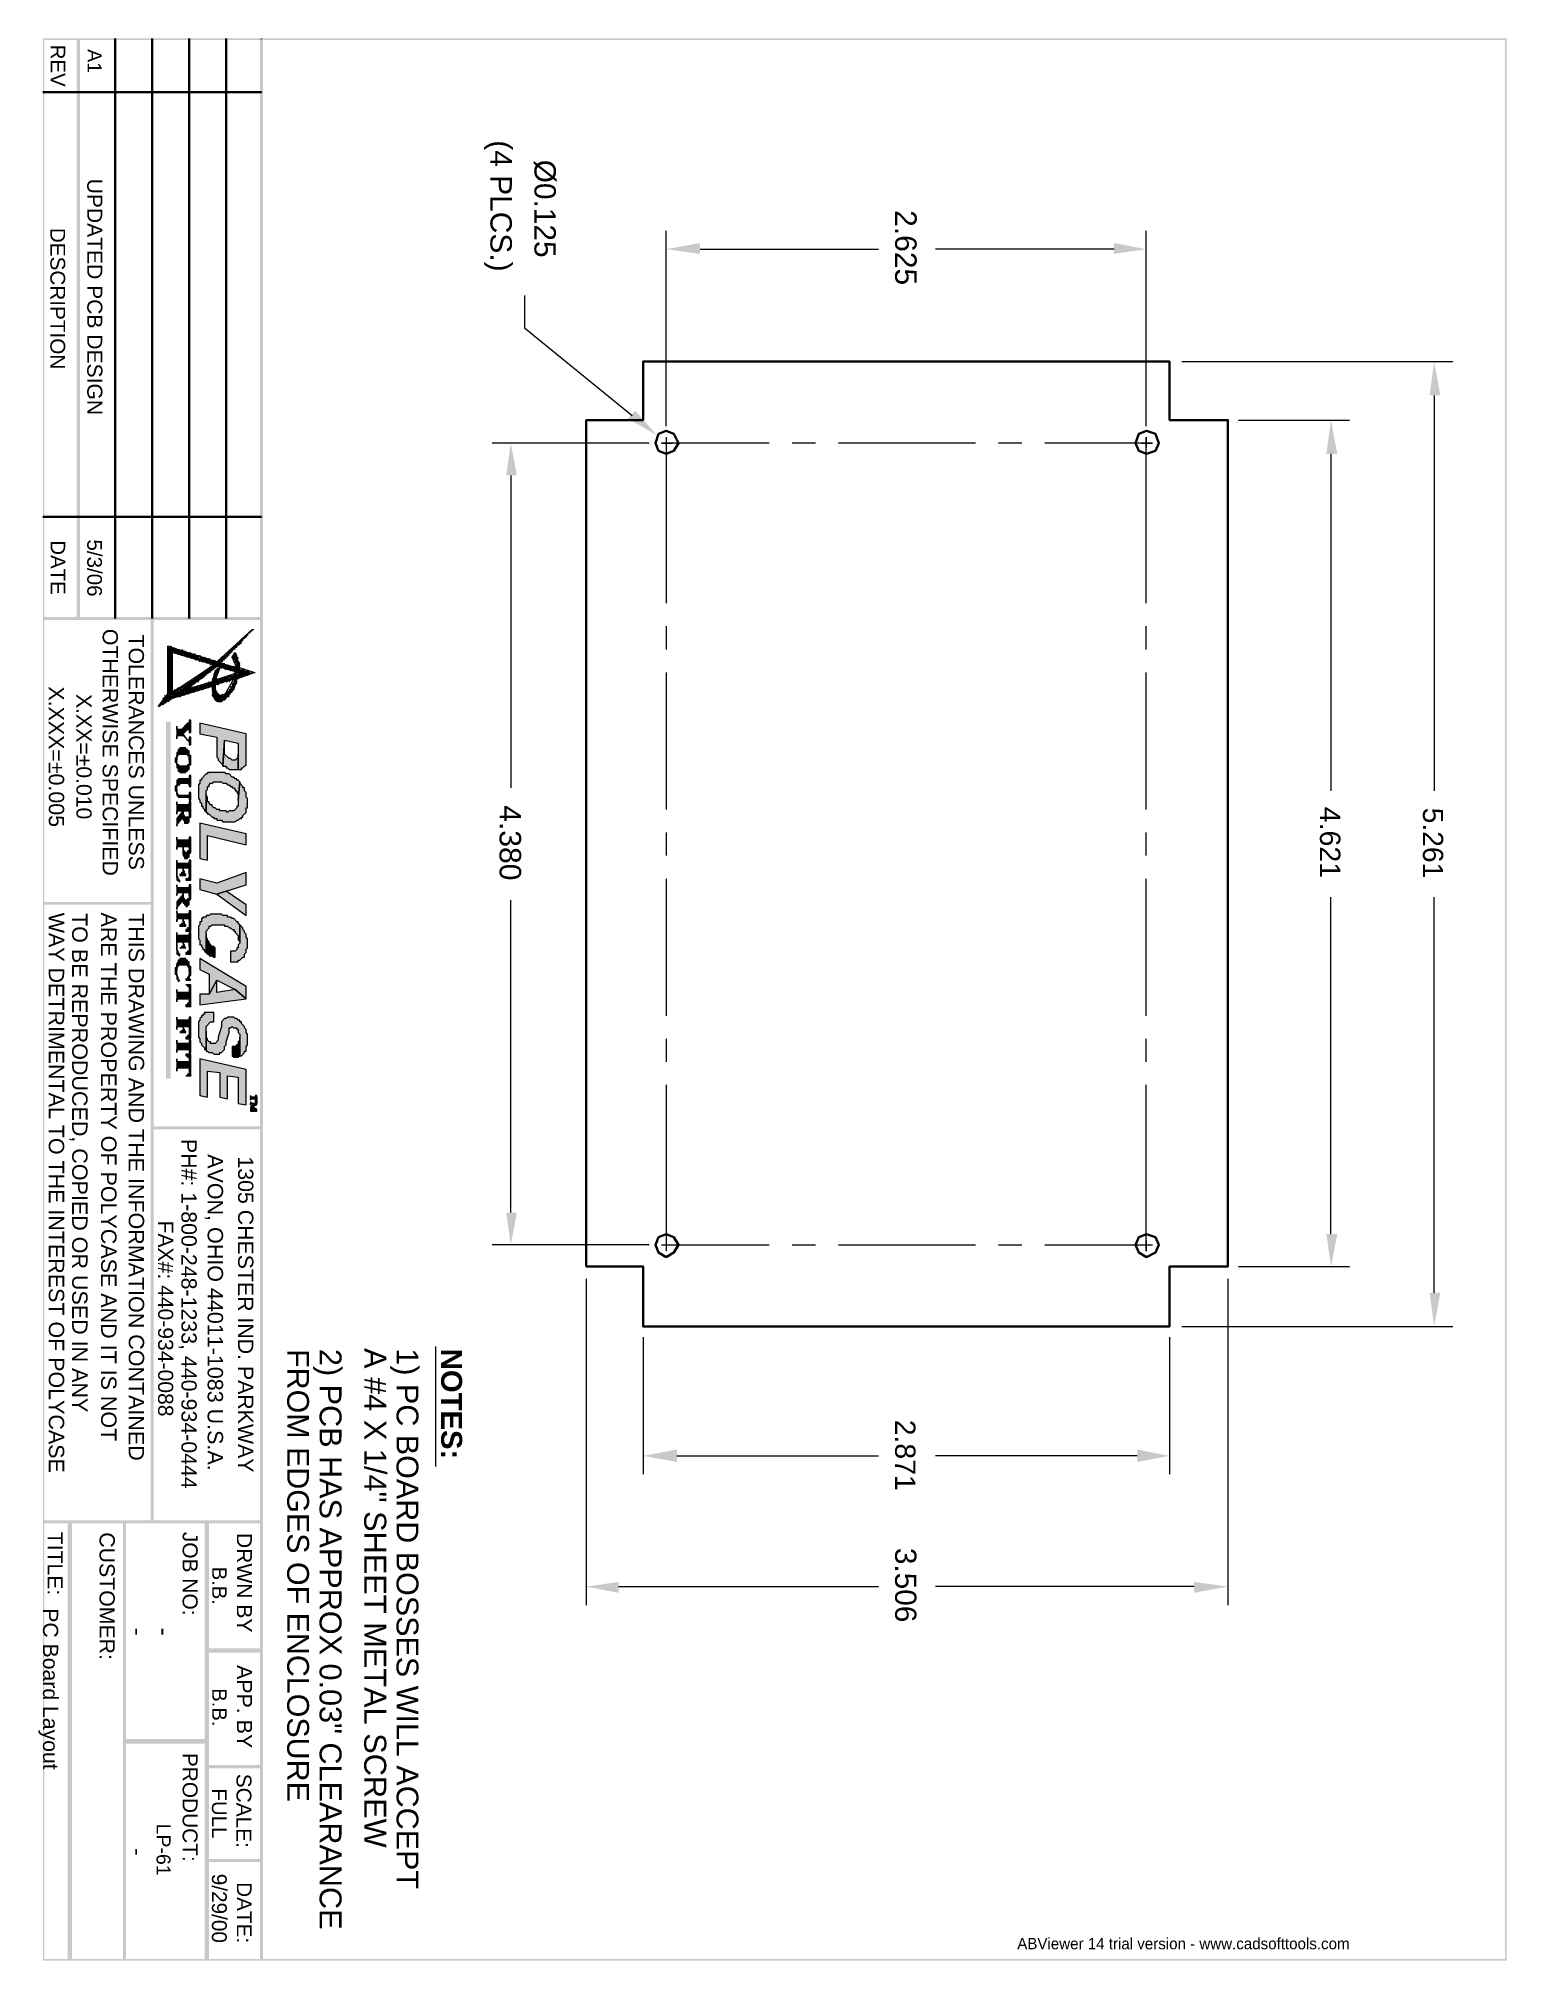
# Model space of a CAD drawing. Header units: millimetres. Extents: x 6 to 208, y 8 to 273.
import ezdxf

# ---------------------------------------------------------------- set-up
doc = ezdxf.new("R2010")
doc.units = ezdxf.units.MM
doc.header["$MEASUREMENT"] = 0
doc.layers.get('0').update_dxf_attribs({"linetype": 'CONTINUOUS'})
doc.styles.add('Arial$001', font='arial.ttf', dxfattribs={"height": 2.52})
doc.styles.add('Arial$101', font='arialbd.ttf', dxfattribs={"height": 3.6})

msp = doc.modelspace()

# ---------------------------------------------------------------- texts
at = {"color": 7}
for s, height, style, p in [('REV', 2.012, 'Arial$001', (7.93, 271.67)), ('A1', 1.932, 'Arial$001', (13.01, 271.06)), ('(4 PLCS.)', 2.948, 'Arial$001', (68.46, 258.51)), ('Ø0.125', 2.939, 'Arial$001', (74.52, 255.83)), ('UPDATED PCB DESIGN', 2.076, 'Arial$001', (12.97, 253.23)), ('DESCRIPTION', 2.0409, 'Arial$001', (7.89, 246.46)), ('2.625', 2.957, 'Arial$001', (124.16, 248.9)), ('DATE', 2.011, 'Arial$001', (7.93, 203.44)), ('5/3/06', 2.024, 'Arial$001', (12.97, 203.56)), ('OTHERWISE SPECIFIED', 2.0963, 'Arial$001', (15.09, 191.25)), ('TOLERANCES UNLESS', 2.0974, 'Arial$001', (18.68, 190.47)), ('X.XXX=±0.005', 2.1066, 'Arial$001', (7.68, 183.33)), ('X.XX=±0.010', 2.0882, 'Arial$001', (11.48, 182.28)), ('4.380', 2.962, 'Arial$001', (69.72, 166.97)), ('4.621', 2.814, 'Arial$001', (182.63, 166.77)), ('5.261', 2.779, 'Arial$001', (196.81, 166.63)), ('WAY DETRIMENTAL TO THE INTEREST OF POLYCASE', 2.1137, 'Arial$001', (7.68, 152.17)), ('TO BE REPRODUCED, COPIED OR USED IN ANY', 2.1186, 'Arial$001', (10.89, 152.13)), ('ARE THE PROPERTY OF POLYCASE AND IT IS NOT', 2.1169, 'Arial$001', (14.88, 152.2)), ('THIS DRAWING AND THE INFORMATION CONTAINED', 2.1169, 'Arial$001', (18.68, 152.13)), ('PH#: 1-800-248-1233, 440-934-0444', 2.1022, 'Arial$001', (25.93, 121.03)), ('AVON, OHIO 44011-1083 U.S.A.', 2.1181, 'Arial$001', (29.54, 118.93)), ('1305 CHESTER IND. PARKWAY', 2.0991, 'Arial$001', (33.73, 118.62)), ('FAX#: 440-934-0088', 2.0808, 'Arial$001', (22.72, 109.8)), ('FROM EDGES OF ENCLOSURE', 2.9967, 'Arial$001', (40.49, 92.1)), ('2) PCB HAS APPROX 0.03" CLEARANCE', 3.0158, 'Arial$001', (44.95, 92.12)), ('A #4 X 1/4" SHEET METAL SCREW', 3.0308, 'Arial$001', (51.09, 92.25)), ('1) PC BOARD BOSSES WILL ACCEPT', 3.0059, 'Arial$001', (55.54, 92.2)), ('NOTES:', 2.881, 'Arial$101', (61.68, 92.14)), ('2.871', 2.796, 'Arial$001', (124.16, 82.37)), ('TITLE:', 2.087, 'Arial$001', (7.5, 66.96)), ('CUSTOMER:', 2.097, 'Arial$001', (14.66, 66.88)), ('JOB NO:', 2.063, 'Arial$001', (26.1, 66.94)), ('DRWN BY', 2.078, 'Arial$001', (33.56, 66.79)), ('3.506', 2.931, 'Arial$001', (124.16, 64.73)), ('B.B.', 1.993, 'Arial$001', (30.17, 62.14)), ('PC Board Layout', 2.0885, 'Arial$001', (6.88, 56.42)), ('APP. BY', 2.107, 'Arial$001', (33.56, 48.6)), ('B.B.', 1.993, 'Arial$001', (30.17, 45.41)), ('PRODUCT:', 2.054, 'Arial$001', (26.1, 36.51)), ('SCALE:', 2.051, 'Arial$001', (33.51, 33.63)), ('FULL', 2.019, 'Arial$001', (30.13, 31.62)), ('LP-61', 1.921, 'Arial$001', (22.51, 26.77)), ('9/29/00', 2.043, 'Arial$001', (30.13, 19.87)), ('DATE:', 2.04, 'Arial$001', (33.56, 18.71))]:
    msp.add_text(s, height=height, rotation=270, dxfattribs=dict(at, style=style)).set_placement(p)

# ---------------------------------------------------------------- blocks, each defined once
blk = doc.blocks.new('ABViewer')
at = {"color": 1, "insert": (0, 0), "char_height": 0.05, "attachment_point": 1}
blk.add_mtext('ABViewer 14 trial version - www.cadsofttools.com', dxfattribs=at)

# ---------------------------------------------------------------- hatches: boundary and pattern name
for points in [[(6.87, 272.53), (7.08, 272.32), (208.31, 272.53)], [(6.87, 7.92), (7.08, 8.14), (6.87, 272.53)], [(7.08, 8.14), (6.87, 272.53), (7.08, 272.32)], [(6.87, 272.32), (36.74, 272.32), (6.87, 272.53)], [(36.74, 272.32), (6.87, 272.53), (36.94, 272.53)], [(7.08, 272.32), (208.31, 272.53), (208.1, 272.32)], [(11.95, 272.53), (11.52, 272.53), (11.95, 192.67)], [(11.52, 272.53), (11.95, 192.67), (11.52, 192.67)], [(37.15, 192.67), (36.74, 272.32), (37.15, 272.53)], [(36.74, 272.32), (37.15, 272.53), (36.94, 272.53)], [(36.74, 192.67), (37.15, 192.67), (36.74, 272.32)], [(208.31, 272.53), (208.1, 272.32), (208.31, 7.92)], [(208.1, 272.32), (208.31, 7.92), (208.1, 8.14)], [(97.31, 244.36), (97.31, 242.87), (92.66, 243.52)], [(154.3, 244.36), (154.3, 242.87), (158.73, 243.52)], [(199.2, 223.39), (197.72, 223.39), (198.35, 228.04)], [(88.42, 221.27), (87.36, 220.21), (91.38, 217.88)], [(185.01, 215.33), (183.52, 215.33), (184.15, 220)], [(72.1, 212.37), (70.63, 212.37), (71.26, 216.82)], [(36.94, 192.45), (36.94, 192.87), (6.87, 192.45)], [(36.94, 192.87), (6.87, 192.45), (6.87, 192.87)], [(22.11, 192.67), (21.7, 192.67), (22.11, 68.3)], [(21.7, 192.67), (22.11, 68.3), (21.7, 68.3)], [(36.74, 7.92), (37.15, 7.92), (36.74, 192.67)], [(37.15, 7.92), (36.74, 192.67), (37.15, 192.67)], [(24.44, 178.47), (23.81, 178.47), (24.44, 129.31)], [(23.81, 178.47), (24.44, 129.31), (23.81, 129.31)], [(27.21, 176.98), (27.21, 178.68), (26.99, 178.68), (26.99, 178.25), (26.78, 178.25), (25.93, 177.41), (25.29, 177.41), (25.29, 177.84), (25.29, 176.13), (25.29, 176.56), (26.15, 176.56), (26.15, 176.78), (26.78, 177.41), (26.99, 177.41), (26.99, 176.98)], [(34.82, 173.39), (34.82, 176.78), (28.46, 178.25), (28.46, 176.78), (30.8, 176.35), (30.8, 173.6), (31.01, 173.39), (31.01, 173.17), (31.64, 172.54), (31.64, 172.33), (31.86, 175.92), (33.76, 175.51), (33.76, 171.9), (34.19, 171.9), (34.19, 172.11), (34.4, 172.11), (34.62, 172.33), (34.82, 172.54), (34.82, 173.17)], [(26.99, 173.8), (26.99, 174.45), (26.78, 174.45), (26.78, 174.66), (26.56, 174.66), (26.56, 174.86), (25.93, 174.86), (25.72, 174.86), (25.72, 174.66), (25.5, 174.66), (25.5, 174.23), (25.29, 174.23), (25.29, 173.17), (25.29, 173.6), (25.5, 173.8), (25.5, 174.02), (26.78, 174.02), (26.78, 173.8), (26.99, 173.8), (26.99, 173.17)], [(27.21, 175.29), (27.21, 176.35), (26.99, 176.35), (26.99, 175.92), (26.78, 175.92), (26.15, 176.78), (26.15, 176.56), (26.99, 175.72), (26.99, 175.29)], [(33.76, 171.9), (33.76, 174.02), (33.76, 173.6), (33.35, 173.17), (32.92, 173.17), (32.7, 173.39), (32.5, 173.39), (31.86, 174.02), (31.86, 175.92), (31.64, 172.33), (32.07, 172.33), (32.07, 172.11), (32.29, 172.11), (32.5, 171.9), (32.7, 171.9)], [(27.21, 173.17), (27.21, 173.8), (26.99, 173.8), (26.99, 172.54), (26.78, 172.54), (26.78, 172.33), (26.35, 172.33), (25.72, 172.33), (25.5, 172.54), (25.29, 172.54), (25.29, 173.8), (25.29, 173.6), (25.09, 173.39), (25.09, 172.96), (25.29, 172.74), (25.29, 172.11), (25.5, 172.11), (25.5, 171.68), (25.72, 171.68), (25.72, 171.48), (26.56, 171.48), (26.56, 171.68), (26.78, 171.68), (26.78, 171.9), (26.99, 171.9), (26.99, 172.54), (27.21, 172.54)], [(27.21, 169.56), (27.21, 171.05), (26.99, 171.05), (26.99, 170.62), (25.5, 170.62), (25.5, 170.42), (25.29, 170.42), (25.29, 169.78), (25.09, 169.56), (25.09, 168.93), (25.29, 168.93), (25.29, 168.5), (25.29, 169.56), (25.5, 169.78), (25.72, 169.78), (25.72, 169.99), (26.78, 169.99), (26.99, 169.78), (26.99, 169.56)], [(33.97, 170.21), (33.76, 170.42), (33.56, 170.42), (33.56, 170.62), (33.35, 170.62), (33.13, 170.84), (32.92, 170.84), (32.5, 171.27), (32.07, 171.27), (31.86, 171.48), (29.74, 171.48), (29.52, 171.48), (29.52, 171.27), (29.32, 171.27), (28.68, 170.62), (28.68, 170.42), (28.46, 170.42), (28.46, 169.99), (28.26, 169.78), (28.26, 167.88), (28.46, 167.66), (28.46, 167.45), (28.68, 167.25), (28.68, 166.82), (28.89, 166.82), (28.89, 166.6), (29.11, 166.39), (29.11, 166.19), (29.32, 166.19), (29.32, 165.97), (29.32, 168.93), (29.52, 169.15), (29.52, 169.56), (29.74, 169.56), (29.74, 169.78), (29.95, 169.99), (30.17, 169.99), (30.38, 170.21), (31.44, 170.21), (31.64, 169.99), (32.07, 169.99), (32.29, 169.78), (32.5, 169.78), (32.7, 169.56), (32.92, 169.56), (32.92, 169.37), (33.13, 169.37), (33.35, 169.15), (33.35, 168.93), (33.56, 168.93), (33.56, 168.72), (33.76, 168.5), (33.76, 167.66)], [(35.03, 167.25), (35.03, 167.88), (34.82, 168.09), (34.82, 168.72), (34.62, 168.93), (34.62, 169.37), (34.4, 169.37), (34.4, 169.56), (33.97, 169.99), (33.97, 170.21), (33.76, 167.66), (33.76, 166.82), (33.56, 166.82), (33.56, 166.6), (33.35, 166.39), (33.13, 166.19), (32.5, 166.19), (32.29, 165.97), (32.07, 166.19), (31.23, 166.19), (31.23, 166.39), (30.8, 166.39), (30.58, 166.6), (30.38, 166.6), (30.17, 166.82), (30.17, 167.03), (29.95, 167.03), (29.74, 167.25), (29.74, 167.45), (29.52, 167.45), (29.52, 168.09), (29.32, 168.31), (29.32, 168.5), (29.32, 165.97), (29.52, 165.97), (29.52, 165.76), (29.74, 165.76), (30.17, 165.33), (30.38, 165.33), (30.38, 165.13), (30.8, 165.13), (30.8, 164.91), (31.44, 164.91), (31.64, 164.7), (33.35, 164.7), (33.56, 164.91), (33.76, 164.91), (33.97, 165.13), (34.19, 165.13), (34.19, 165.33), (34.4, 165.33), (34.4, 165.54), (34.82, 165.97), (34.82, 166.6), (35.03, 166.6), (35.03, 167.03)], [(27.21, 167.66), (27.21, 168.72), (26.99, 168.72), (26.99, 168.31), (25.5, 168.31), (25.5, 168.5), (25.29, 168.5), (25.29, 169.15), (25.29, 168.5), (25.29, 168.31), (25.5, 168.31), (25.5, 168.09), (26.99, 168.09), (26.99, 167.66)], [(26.99, 167.25), (26.99, 167.03), (25.29, 167.03), (25.29, 167.45), (25.29, 165.76), (25.29, 166.19), (26.15, 166.19), (26.15, 165.13), (26.15, 166.19), (26.99, 166.19), (26.99, 165.97)], [(27.21, 165.76), (27.21, 167.45), (26.99, 167.45), (26.99, 165.33), (26.35, 165.33), (26.35, 165.54), (26.15, 165.54), (26.15, 166.19), (26.15, 164.91), (26.35, 164.91), (26.35, 164.48), (26.78, 164.48), (26.99, 164.7), (26.99, 165.33), (27.21, 165.33)], [(26.15, 165.33), (26.15, 166.19), (25.29, 165.13), (25.29, 164.07), (25.29, 164.27)], [(34.82, 161.52), (34.82, 163.01), (28.46, 164.48), (28.46, 159.62), (29.52, 159.4), (29.52, 162.79)], [(26.99, 162.36), (26.99, 162.15), (25.29, 162.15), (25.29, 162.58), (25.29, 160.89), (25.29, 161.3), (26.15, 161.3), (26.15, 160.68), (26.15, 160.25), (26.15, 161.3), (26.99, 161.3), (26.99, 161.09)], [(27.21, 160.89), (27.21, 162.58), (26.99, 162.58), (26.99, 160.68), (26.78, 160.68), (26.78, 160.46), (26.35, 160.46), (26.35, 160.68), (26.15, 160.68), (26.15, 160.89), (26.15, 161.3), (26.15, 160.03), (26.35, 159.83), (26.35, 159.62), (26.78, 159.62), (26.78, 159.83), (26.99, 159.83), (26.99, 160.25), (27.21, 160.46), (27.21, 160.68)], [(25.72, 156.44), (25.72, 156.65), (25.5, 156.65), (25.5, 157.07), (25.29, 157.07), (25.29, 159.4), (25.29, 156.65)], [(26.99, 159.19), (26.99, 158.97), (25.5, 158.97), (25.29, 159.19), (25.29, 159.4), (25.29, 157.71), (25.29, 158.13), (25.5, 158.34), (26.15, 158.34), (26.15, 158.13), (26.15, 158.34), (26.99, 158.34), (26.99, 158.13), (26.99, 157.5)], [(27.21, 156.65), (27.21, 159.4), (26.99, 159.4), (26.99, 157.07), (26.78, 156.85), (26.56, 156.85), (26.56, 156.65)], [(26.56, 157.28), (26.56, 157.5), (26.35, 157.5), (26.35, 157.91), (26.15, 157.91), (26.15, 158.34), (26.15, 157.71), (25.93, 157.71), (25.93, 157.5), (25.72, 157.5), (25.72, 157.28)], [(34.82, 156.01), (34.82, 157.71), (30.8, 156.22), (28.46, 156.85), (28.46, 155.38), (30.8, 154.73), (32.07, 155.16)], [(21.91, 153.26), (21.91, 153.67), (6.87, 153.26)], [(21.91, 153.67), (6.87, 153.26), (6.87, 153.67)], [(26.99, 155.79), (26.99, 155.59), (25.5, 155.59), (25.29, 155.79), (25.29, 156.01), (25.29, 154.53), (25.29, 154.73), (25.5, 154.95), (26.15, 154.95), (26.15, 153.89), (26.15, 153.67), (26.15, 154.95), (26.99, 154.95), (26.99, 154.53)], [(26.15, 153.89), (26.15, 154.73), (25.29, 153.67), (25.29, 152.61), (25.29, 152.83)], [(27.21, 154.53), (27.21, 156.01), (26.99, 156.01), (26.99, 154.1), (26.78, 154.1), (26.78, 153.89), (26.35, 153.89), (26.35, 154.1), (26.15, 154.32), (26.15, 154.95), (26.15, 153.48), (26.35, 153.48), (26.35, 153.26), (26.56, 153.26), (26.56, 153.05), (26.78, 153.05), (26.78, 153.26), (26.99, 153.26), (26.99, 153.89), (27.21, 154.1), (27.21, 154.32)], [(34.82, 151.77), (34.82, 153.26), (32.07, 155.16), (30.8, 154.73)], [(26.99, 152.2), (26.99, 151.99), (25.5, 151.99), (25.29, 152.2), (25.29, 152.42), (25.29, 150.93), (25.29, 151.14), (25.5, 151.36), (26.15, 151.36), (26.15, 151.14), (26.15, 151.36), (26.78, 151.36), (26.99, 151.36), (26.99, 151.14)], [(26.56, 150.3), (26.56, 150.5), (26.35, 150.5), (26.35, 150.93), (26.15, 150.93), (26.15, 151.36), (26.15, 150.71), (25.93, 150.71), (25.93, 150.5), (25.72, 150.5), (25.72, 150.3)], [(27.21, 149.65), (27.21, 152.42), (26.99, 152.42), (26.99, 150.08), (26.78, 150.08), (26.78, 149.87), (26.56, 149.87), (26.56, 149.65)], [(33.97, 150.5), (33.76, 150.71), (33.76, 150.93), (33.56, 150.93), (33.13, 151.36), (32.92, 151.36), (32.7, 151.56), (32.29, 151.56), (32.29, 151.77), (31.64, 151.77), (31.44, 151.99), (29.95, 151.99), (29.74, 151.77), (29.52, 151.77), (29.32, 151.77), (29.32, 151.56), (28.89, 151.56), (28.89, 151.36), (28.68, 151.36), (28.68, 150.93), (28.46, 150.93), (28.46, 150.5), (28.26, 150.3), (28.26, 148.59), (28.46, 148.38), (28.46, 147.75), (28.68, 147.75), (28.68, 147.53), (28.89, 147.32), (28.89, 147.12), (29.11, 147.12), (29.11, 146.9), (29.32, 146.69), (29.32, 149.65), (29.74, 150.08), (29.74, 150.3), (29.95, 150.3), (30.17, 150.5), (31.86, 150.5), (31.86, 150.3), (32.29, 150.3), (32.5, 150.08), (32.7, 150.08), (32.92, 149.87), (33.13, 149.87), (33.13, 149.65), (33.35, 149.65), (33.35, 149.44), (33.76, 149.02), (33.76, 148.38), (33.97, 148.38), (33.97, 148.18)], [(25.72, 146.26), (25.72, 146.47), (25.5, 146.69), (25.5, 146.9), (25.29, 147.12), (25.29, 149.44), (25.29, 146.47)], [(26.99, 149.24), (26.99, 149.02), (25.29, 149.02), (25.29, 149.24), (25.29, 147.75), (25.29, 148.18), (26.99, 148.18), (26.99, 147.96), (26.99, 147.53)], [(27.21, 146.47), (27.21, 149.44), (26.99, 149.44), (26.99, 146.9), (26.78, 146.9), (26.78, 146.69), (26.56, 146.69), (26.56, 146.47)], [(30.58, 146.06), (30.58, 147.32), (30.38, 147.53), (30.17, 147.53), (29.74, 147.96), (29.74, 148.18), (29.52, 148.38), (29.52, 148.59), (29.32, 148.81), (29.32, 149.24), (29.32, 146.69), (29.52, 146.47), (29.74, 146.47), (29.74, 146.26), (30.17, 146.26), (30.38, 146.06)], [(35.03, 147.96), (35.03, 148.59), (34.82, 148.81), (34.82, 149.24), (34.62, 149.44), (34.62, 149.65), (34.4, 149.87), (34.4, 150.08), (33.97, 150.5), (33.97, 147.96), (33.76, 147.75), (33.76, 147.32), (33.56, 147.32), (33.56, 147.12), (33.35, 146.9), (33.13, 146.9), (32.7, 146.9), (32.7, 145.41), (33.76, 145.41), (33.76, 145.63), (33.97, 145.63), (34.4, 146.06), (34.62, 146.06), (34.62, 146.47), (34.82, 146.69), (34.82, 147.12), (35.03, 147.32), (35.03, 147.75)], [(26.99, 144.79), (26.99, 145.41), (26.78, 145.41), (26.78, 145.63), (26.56, 145.63), (26.56, 145.85), (25.93, 145.85), (25.72, 145.85), (25.72, 145.63), (25.5, 145.63), (25.5, 145.41), (25.29, 145.2), (25.29, 144.14), (25.29, 144.57), (25.5, 144.79), (25.5, 145), (26.78, 145), (26.78, 144.79), (26.99, 144.79), (26.99, 144.14)], [(26.56, 147.32), (26.35, 147.53), (26.35, 147.75), (26.15, 147.96), (26.15, 148.18), (26.15, 147.53), (25.93, 147.53), (25.93, 147.32), (25.72, 147.32)], [(34.82, 140.33), (34.82, 142.02), (28.46, 145.85), (28.46, 144.36), (29.74, 143.73), (29.74, 140.96), (30.8, 142.88), (33.35, 141.61)], [(25.72, 142.88), (25.5, 142.88), (25.5, 143.3), (25.29, 143.51), (25.29, 145), (25.29, 144.57), (25.09, 144.57), (25.09, 143.94), (25.09, 143.73), (25.29, 143.73), (25.29, 143.08), (25.5, 142.88), (25.5, 142.67)], [(27.21, 142.88), (26.99, 143.08), (26.99, 143.73), (26.99, 143.3), (26.78, 143.3), (26.78, 143.08), (26.56, 143.08), (26.56, 142.88)], [(27.21, 144.14), (27.21, 144.79), (26.99, 144.79), (26.99, 143.08), (26.99, 143.51), (27.21, 143.51)], [(26.99, 140.33), (26.99, 141.18), (25.29, 141.18), (25.29, 141.61), (25.29, 139.9), (25.29, 140.33), (25.5, 140.33)], [(27.21, 139.27), (27.21, 142.24), (26.56, 142.24), (26.78, 142.24), (26.78, 142.02), (26.99, 142.02), (26.99, 140.12)], [(34.82, 140.33), (33.35, 141.61), (30.8, 141.18), (30.8, 142.88), (29.74, 140.96), (28.46, 140.96), (28.46, 139.49)], [(26.99, 137.59), (26.99, 137.37), (25.29, 137.37), (25.29, 137.78), (25.29, 136.1), (25.29, 136.53), (26.15, 136.53), (26.78, 136.53), (26.99, 136.53), (26.99, 136.31)], [(27.21, 139.27), (26.99, 140.12), (26.99, 139.7), (26.78, 139.7), (26.78, 139.49), (26.56, 139.49), (26.56, 139.27)], [(27.21, 134.82), (27.21, 137.78), (26.99, 137.78), (26.99, 135.25), (26.78, 135.25), (26.78, 135.04), (26.56, 135.04), (26.56, 134.82)], [(30.38, 137.16), (30.38, 138.43), (29.11, 138.43), (29.11, 138.21), (28.89, 138.21), (28.89, 138), (28.68, 138), (28.68, 137.78), (28.46, 137.59), (28.46, 137.37), (28.26, 137.16), (28.26, 135.47), (28.26, 135.25), (28.26, 135.04), (28.46, 134.82), (28.46, 134.41), (28.68, 134.19), (28.68, 133.98), (29.11, 133.55), (29.11, 133.35), (29.32, 133.35), (29.32, 136.53), (29.95, 137.16), (30.17, 137.16)], [(35.03, 134.61), (35.03, 135.47), (34.82, 135.67), (34.82, 136.1), (34.62, 136.31), (34.62, 136.53), (34.19, 136.94), (34.19, 137.16), (33.97, 137.16), (33.97, 137.37), (33.76, 137.37), (33.56, 137.59), (33.35, 137.59), (33.13, 137.78), (32.29, 137.78), (32.07, 137.59), (31.86, 137.59), (31.44, 137.16), (31.44, 136.53), (31.01, 135.04), (31.01, 134.61), (30.58, 134.19), (29.95, 134.19), (29.95, 134.41), (29.74, 134.41), (29.52, 134.61), (29.52, 134.82), (29.32, 135.04), (29.32, 135.88), (29.32, 133.13), (29.52, 133.13), (29.74, 132.92), (30.17, 132.92), (30.38, 132.7), (31.23, 132.7), (31.23, 132.92), (31.44, 132.92), (31.86, 133.35), (31.86, 133.76), (32.07, 133.98), (32.07, 134.41), (32.5, 135.67), (32.5, 136.31), (32.7, 136.31), (32.92, 136.53), (33.13, 136.31), (33.56, 136.31), (33.56, 136.1), (33.76, 136.1), (33.76, 135.67), (33.97, 135.47), (33.97, 132.49), (34.19, 132.49), (34.62, 132.92), (34.62, 133.13), (34.82, 133.13), (34.82, 133.76), (35.03, 133.98), (35.03, 134.41)], [(26.56, 135.67), (26.56, 135.88), (26.35, 135.88), (26.35, 136.1), (26.15, 136.31), (26.15, 136.53), (26.15, 136.1), (25.93, 135.88), (25.72, 135.67)], [(33.97, 132.49), (33.97, 135.04), (33.97, 134.61), (33.76, 134.41), (33.76, 133.98), (33.56, 133.98), (33.35, 133.76), (32.92, 133.76), (32.92, 132.49), (33.13, 132.29), (33.76, 132.29)], [(27.21, 132.92), (27.21, 134.61), (26.99, 134.61), (26.99, 134.19), (25.29, 134.19), (25.29, 134.61), (25.29, 132.92), (25.29, 133.35), (25.5, 133.35), (26.99, 133.35), (26.99, 132.92)], [(27.21, 129.74), (27.21, 132.7), (26.56, 132.7), (26.56, 132.49), (26.78, 132.49), (26.78, 132.29), (26.99, 132.29), (26.99, 130.58)], [(26.99, 130.8), (26.99, 131.64), (25.29, 131.64), (25.29, 132.07), (25.29, 130.37), (25.29, 130.8), (25.5, 130.8)], [(27.21, 129.74), (26.99, 130.58), (26.99, 129.96), (26.78, 129.96), (26.78, 129.74), (26.56, 129.74)], [(34.82, 125.72), (34.82, 130.58), (28.46, 132.07), (28.46, 126.99), (29.52, 126.78), (29.52, 130.37), (31.23, 130.17), (31.23, 126.78), (32.29, 126.56), (32.29, 129.74), (33.76, 129.53), (33.76, 125.93)], [(36.31, 126.56), (36.31, 126.78), (35.46, 126.78), (35.46, 126.99), (35.46, 126.35), (35.46, 126.56), (35.68, 126.56)], [(36.09, 125.93), (35.68, 125.93), (35.46, 126.13), (35.46, 125.72), (35.46, 125.93)], [(36.31, 125.72), (36.31, 126.13), (36.31, 125.93), (36.09, 125.93), (35.46, 125.5), (35.68, 125.5)], [(36.31, 124.87), (36.31, 125.07), (35.68, 125.5), (35.46, 125.5), (36.09, 125.07), (36.09, 124.87)], [(36.09, 124.87), (36.09, 125.07), (35.68, 125.07), (35.68, 125.29), (35.46, 125.29), (35.46, 124.87)], [(36.31, 126.13), (36.31, 126.99), (36.09, 126.99), (36.31, 126.78), (36.31, 126.56)], [(36.31, 126.13), (36.31, 126.56), (36.31, 126.35), (36.09, 126.35), (36.09, 126.13)], [(21.91, 122.76), (21.91, 122.33), (36.94, 122.76)], [(21.91, 122.33), (36.94, 122.76), (36.94, 122.33)], [(72.1, 110.89), (70.63, 110.89), (71.26, 106.44)], [(185.01, 107.93), (183.52, 107.93), (184.15, 103.47)], [(199.2, 99.86), (197.72, 99.86), (198.35, 95.21)], [(94.13, 78.27), (94.13, 76.56), (89.48, 77.4)], [(157.48, 78.27), (157.48, 76.56), (161.91, 77.4)], [(36.94, 68.09), (36.94, 68.52), (6.87, 68.09)], [(36.94, 68.52), (6.87, 68.09), (6.87, 68.52)], [(10.26, 7.92), (10.89, 7.92), (10.26, 68.3)], [(10.89, 7.92), (10.26, 68.3), (10.89, 68.3)], [(17.87, 7.92), (18.3, 7.92), (17.87, 68.3)], [(18.3, 7.92), (17.87, 68.3), (18.3, 68.3)], [(29.11, 7.92), (29.74, 7.92), (29.11, 68.3)], [(29.74, 7.92), (29.11, 68.3), (29.74, 68.3)], [(86.09, 60.04), (86.09, 58.55), (81.63, 59.4)], [(165.3, 60.04), (165.3, 58.55), (169.97, 59.4)], [(19.58, 53.59), (19.84, 53.59), (19.84, 52.79), (19.58, 52.79)], [(23.18, 53.59), (23.43, 53.59), (23.43, 52.79), (23.18, 52.79)], [(29.52, 50.92), (29.52, 50.29), (36.94, 50.92)], [(29.52, 50.29), (36.94, 50.92), (36.94, 50.29)], [(18.09, 38.43), (18.09, 37.8), (29.52, 38.43)], [(18.09, 37.8), (29.52, 38.43), (29.52, 37.8)], [(29.52, 34.83), (29.52, 34.4), (36.94, 34.83)], [(29.52, 34.4), (36.94, 34.83), (36.94, 34.4)], [(19.58, 23.3), (19.84, 23.3), (19.84, 22.49), (19.58, 22.49)], [(29.52, 21.91), (29.52, 21.48), (36.94, 21.91)], [(29.52, 21.48), (36.94, 21.91), (36.94, 21.48)], [(208.31, 7.92), (208.1, 8.14), (6.87, 7.92)], [(208.1, 8.14), (6.87, 7.92), (7.08, 8.14)]]:
    msp.add_hatch(color=7).paths.add_polyline_path(points)

# ---------------------------------------------------------------- linework, layer by layer
at = {"color": 7, "linetype": 'CONTINUOUS', "lineweight": 40}
for points in [[(16.83, 272.53), (16.83, 192.67)], [(21.91, 272.53), (21.91, 192.67)], [(26.99, 272.53), (26.99, 192.67)], [(32.07, 272.53), (32.07, 192.67)], [(6.87, 265.12), (36.95, 265.12), (36.95, 265.12)], [(6.87, 206.66), (36.95, 206.66), (36.95, 206.66)]]:
    msp.add_lwpolyline(points, dxfattribs=at)
at = {"color": 7, "linetype": 'CONTINUOUS', "lineweight": 20}
for points in [[(92.66, 219.15), (92.66, 246.05)], [(97.31, 243.52), (121.88, 243.52)], [(154.3, 243.52), (129.72, 243.52)], [(158.73, 219.15), (158.73, 246.05)], [(73.16, 237.16), (73.16, 232.71), (87.99, 220.63)], [(163.62, 228.04), (200.9, 228.04)], [(198.35, 223.39), (198.35, 168.93)], [(171.44, 220), (186.7, 220)], [(92.66, 217.66), (92.66, 216.17)], [(92.66, 217.66), (92.66, 194.79)], [(92.66, 217.66), (92.66, 216.17)], [(158.73, 217.66), (158.73, 216.17)], [(158.73, 194.79), (158.73, 217.66), (158.73, 217.66)], [(90.32, 216.82), (68.71, 216.82)], [(92.01, 216.82), (93.5, 216.82)], [(106.84, 216.82), (92.01, 216.82), (92.01, 216.82)], [(92.01, 216.82), (93.5, 216.82)], [(113.19, 216.82), (110.01, 216.82)], [(135.23, 216.82), (116.37, 216.82)], [(141.59, 216.82), (138.41, 216.82)], [(159.59, 216.82), (144.77, 216.82)], [(158.1, 216.82), (159.59, 216.82)], [(184.15, 215.33), (184.15, 168.93)], [(71.26, 212.37), (71.26, 169.37)], [(30.8, 186.73), (35.68, 191.18), (31.23, 186.51)], [(35.03, 190.55), (35.03, 190.34), (34.82, 190.34), (34.82, 190.12), (34.62, 190.12), (34.62, 189.91), (34.4, 189.91), (34.4, 189.69), (34.19, 189.69), (34.19, 189.49)], [(35.25, 190.75), (35.46, 190.75), (35.46, 190.75)], [(35.46, 190.96), (35.68, 191.18)], [(35.46, 190.96), (35.68, 190.96), (35.68, 190.96)], [(35.68, 191.18), (35.88, 191.18), (35.88, 191.18)], [(92.66, 191.61), (92.66, 188.43)], [(158.73, 188.43), (158.73, 191.61)], [(24.03, 188.85), (25.09, 188)], [(24.03, 188.85), (24.23, 188.85)], [(24.03, 188.63), (24.23, 188.85)], [(24.03, 188.43), (24.44, 188.85)], [(30.58, 186.51), (30.8, 186.73), (24.03, 188.85)], [(24.03, 188.85), (24.03, 182.28)], [(24.03, 188.63), (24.66, 188)], [(24.03, 188.22), (24.44, 188.63)], [(24.03, 188), (24.66, 188.63)], [(24.03, 187.79), (24.87, 188.63)], [(24.03, 187.57), (25.09, 188.63), (24.03, 187.37)], [(24.03, 188.43), (24.66, 187.79)], [(24.03, 188.22), (24.66, 187.57), (24.03, 188)], [(24.44, 188.85), (25.29, 187.79)], [(24.66, 188.63), (25.5, 187.79)], [(24.66, 188), (24.66, 182.49)], [(24.66, 182.49), (30.38, 186.31), (24.66, 188)], [(24.87, 188.63), (25.93, 187.57)], [(24.87, 188), (25.29, 188.43)], [(24.87, 188), (25.5, 188.43)], [(25.09, 188), (25.72, 188.43)], [(25.29, 188.43), (26.15, 187.57)], [(25.29, 187.79), (25.72, 188.43)], [(25.5, 188.43), (26.56, 187.57)], [(25.5, 187.79), (25.93, 188.22)], [(25.5, 187.79), (26.15, 188.22)], [(25.72, 187.79), (26.15, 188.22)], [(25.93, 188.43), (26.78, 187.37)], [(25.93, 187.57), (26.35, 188.22)], [(26.15, 188.22), (26.99, 187.37)], [(26.15, 187.57), (26.56, 188)], [(26.15, 187.57), (26.78, 188)], [(26.35, 188.22), (27.4, 187.16)], [(26.35, 187.57), (26.78, 188)], [(26.56, 187.37), (26.99, 188)], [(26.56, 187.37), (27.21, 188)], [(26.78, 188), (27.62, 187.16)], [(26.99, 188), (28.05, 186.94)], [(31.23, 186.51), (34.4, 189.69)], [(31.23, 186.73), (33.76, 189.28)], [(32.29, 188), (32.5, 187.79)], [(32.5, 188.22), (32.7, 188)], [(32.5, 188), (32.7, 187.79)], [(33.35, 188.43), (33.13, 188.63), (33.13, 188.43), (32.92, 188.43), (32.92, 188.22), (32.7, 188.22), (32.92, 188)], [(33.56, 185.88), (32.92, 187.37), (33.35, 188)], [(33.56, 188.63), (33.35, 188.85), (33.35, 188.63)], [(33.76, 185.88), (33.97, 185.88), (33.35, 188)], [(33.76, 188.85), (33.56, 189.06), (33.56, 188.85)], [(33.97, 189.06), (33.76, 189.28), (33.76, 189.06)], [(33.97, 189.49), (34.19, 189.28)], [(33.97, 189.28), (34.19, 189.28)], [(24.03, 187.79), (24.66, 187.37), (24.66, 187.37)], [(24.03, 187.16), (24.66, 187.79)], [(24.66, 187.16), (24.03, 187.57), (24.66, 186.94)], [(24.03, 186.94), (24.66, 187.57)], [(24.03, 187.37), (24.66, 186.73)], [(24.03, 186.73), (24.66, 187.37)], [(24.03, 187.16), (24.66, 186.51)], [(24.03, 186.73), (24.66, 187.16)], [(24.03, 186.94), (24.66, 186.31)], [(24.03, 186.51), (24.66, 186.94)], [(24.03, 186.31), (24.66, 186.94)], [(24.03, 186.73), (24.66, 186.1)], [(24.03, 186.1), (24.66, 186.73)], [(24.03, 186.51), (24.66, 185.88)], [(24.03, 185.88), (24.66, 186.51)], [(24.03, 186.31), (24.66, 185.67)], [(24.03, 185.67), (24.66, 186.31)], [(24.03, 186.1), (24.66, 185.45)], [(24.03, 185.45), (24.66, 186.1)], [(24.03, 185.88), (24.66, 185.25)], [(24.03, 185.25), (24.66, 185.88)], [(24.03, 185.67), (24.66, 185.04)], [(24.03, 185.04), (24.66, 185.67)], [(24.03, 185.45), (24.66, 184.82)], [(24.03, 184.82), (24.66, 185.45)], [(24.03, 185.25), (24.66, 184.61)], [(24.03, 184.61), (24.66, 185.25)], [(25.72, 181.86), (29.11, 185.45)], [(26.56, 182.92), (30.8, 186.1)], [(26.78, 187.37), (27.21, 187.79)], [(26.99, 187.37), (27.4, 187.79)], [(27.21, 187.37), (27.62, 187.79)], [(27.21, 187.16), (27.83, 187.79)], [(27.21, 183.33), (29.74, 185.88)], [(27.4, 187.79), (28.26, 186.94)], [(27.4, 187.16), (27.83, 187.57)], [(27.62, 187.79), (28.46, 186.73)], [(27.62, 187.16), (28.05, 187.57)], [(27.83, 187.57), (28.89, 186.73)], [(27.83, 187.16), (28.26, 187.57)], [(27.83, 186.94), (28.46, 187.57)], [(27.83, 183.76), (30.38, 186.31)], [(28.05, 186.94), (28.46, 187.57)], [(28.26, 187.57), (29.11, 186.73)], [(28.26, 186.94), (28.68, 187.37)], [(28.26, 186.94), (28.89, 187.37)], [(28.46, 187.57), (29.52, 186.51)], [(28.46, 186.94), (28.89, 187.37)], [(28.68, 186.73), (29.11, 187.37)], [(28.68, 184.39), (30.58, 186.31)], [(28.68, 185.25), (29.11, 184.82)], [(28.89, 187.37), (29.74, 186.51)], [(29.32, 187.16), (28.89, 186.73), (29.52, 187.16), (29.11, 186.73)], [(28.89, 185.25), (29.32, 184.82)], [(29.11, 187.37), (29.95, 186.31)], [(29.32, 185.45), (29.52, 185.04), (29.11, 185.45)], [(29.11, 185.25), (29.32, 185.04)], [(29.74, 187.16), (30.38, 186.31), (29.32, 187.16)], [(29.32, 186.51), (29.74, 187.16), (29.74, 187.16)], [(29.32, 185.67), (29.74, 185.25), (29.74, 185.25)], [(29.95, 186.94), (29.52, 186.51), (30.17, 186.94), (29.74, 186.51)], [(29.95, 185.45), (29.52, 185.67), (29.95, 185.25)], [(29.74, 185.25), (30.58, 186.1)], [(30.17, 185.67), (29.74, 185.88), (30.17, 185.45)], [(30.17, 186.94), (30.58, 186.51), (29.95, 186.94)], [(30.38, 186.94), (29.95, 186.31), (30.58, 186.94)], [(29.95, 186.1), (30.38, 185.67), (30.38, 185.67)], [(30.17, 186.31), (30.58, 186.73), (30.58, 186.73)], [(30.38, 186.31), (30.58, 185.88), (30.17, 186.1), (30.38, 185.88)], [(30.58, 185.45), (30.17, 183.98)], [(30.38, 186.31), (30.58, 186.51)], [(30.38, 186.31), (30.58, 186.1)], [(30.38, 186.31), (30.58, 186.31)], [(30.38, 184.82), (31.01, 185.45)], [(30.38, 184.61), (31.01, 185.25)], [(30.8, 186.73), (30.58, 186.73), (30.58, 186.73)], [(30.58, 186.31), (31.01, 186.73)], [(30.58, 186.1), (31.23, 186.73)], [(30.58, 186.51), (31.23, 186.1)], [(30.58, 186.51), (30.8, 186.1)], [(30.58, 186.1), (30.8, 186.1)], [(30.58, 185.25), (31.01, 185.88)], [(31.23, 185.88), (30.58, 184.2), (30.58, 184.2)], [(31.23, 185.88), (30.58, 185.45)], [(30.58, 185.45), (30.8, 185.04), (30.58, 185.25)], [(33.76, 185.25), (30.58, 184.2), (30.58, 184.2)], [(30.8, 186.73), (31.86, 185.88)], [(30.8, 186.73), (31.44, 185.88)], [(30.8, 186.1), (31.23, 186.51)], [(33.76, 185.25), (30.8, 186.1)], [(31.01, 185.67), (31.01, 185.45), (30.8, 185.67)], [(30.8, 185.45), (31.01, 185.25), (31.01, 185.25)], [(31.23, 186.73), (31.01, 186.73), (31.86, 187.57)], [(31.23, 186.94), (31.44, 186.73), (31.01, 186.94)], [(31.01, 186.1), (31.44, 186.51)], [(31.23, 187.16), (31.64, 186.73)], [(31.23, 186.73), (32.07, 185.67)], [(31.23, 186.1), (31.64, 186.51)], [(31.23, 185.88), (31.86, 186.51)], [(33.56, 185.88), (31.23, 186.51)], [(31.23, 185.88), (31.44, 185.88)], [(31.44, 187.37), (31.86, 186.94)], [(31.44, 187.16), (31.64, 186.94)], [(31.44, 186.51), (32.29, 185.67)], [(31.44, 185.88), (31.86, 186.31)], [(31.64, 187.37), (31.86, 187.16)], [(31.64, 186.51), (32.7, 185.45)], [(32.07, 186.31), (31.64, 185.88), (32.29, 186.31), (31.86, 185.67)], [(31.86, 187.57), (32.07, 187.37)], [(31.86, 187.37), (32.07, 187.16)], [(32.07, 187.79), (32.29, 187.57)], [(32.07, 187.57), (32.29, 187.37)], [(32.07, 186.31), (32.92, 185.45)], [(32.07, 185.67), (32.5, 186.31)], [(32.29, 187.79), (32.5, 187.57)], [(32.29, 186.31), (33.35, 185.25)], [(32.29, 185.67), (32.7, 186.1)], [(32.29, 185.67), (32.92, 186.1)], [(32.5, 185.67), (32.92, 186.1)], [(32.7, 186.1), (33.56, 185.25)], [(32.7, 185.45), (33.13, 186.1)], [(32.92, 187.37), (33.35, 187.79)], [(32.92, 187.16), (33.56, 187.79)], [(32.92, 187.57), (33.97, 186.51)], [(32.92, 187.37), (33.97, 186.31)], [(32.92, 186.1), (34.4, 184.61)], [(32.92, 185.45), (33.35, 185.88)], [(32.92, 185.45), (33.56, 185.88)], [(32.92, 184.2), (34.4, 185.67)], [(33.13, 187.79), (33.76, 187.16)], [(33.13, 187.57), (33.76, 186.73)], [(33.13, 187.16), (33.56, 187.57), (33.13, 186.94)], [(33.13, 186.1), (34.4, 184.82)], [(33.13, 185.45), (33.56, 185.88)], [(33.35, 187.79), (33.56, 187.37), (33.56, 187.37)], [(33.35, 186.94), (33.76, 187.37), (33.76, 187.37)], [(33.35, 186.51), (33.76, 186.94)], [(33.35, 186.73), (33.97, 186.1)], [(33.35, 185.25), (33.76, 185.88)], [(33.35, 185.25), (33.97, 185.88)], [(33.35, 184.39), (34.62, 185.67)], [(33.56, 186.31), (33.76, 186.73)], [(33.56, 186.1), (33.97, 186.51)], [(33.56, 186.31), (33.97, 185.88)], [(33.97, 186.31), (33.56, 185.88), (33.97, 186.1)], [(33.56, 186.1), (33.76, 185.88)], [(33.56, 185.88), (34.62, 184.82)], [(33.56, 184.39), (35.88, 185.25), (33.97, 185.88)], [(33.56, 185.88), (33.76, 185.88)], [(33.56, 185.25), (33.97, 185.67)], [(33.56, 184.39), (34.62, 185.45)], [(33.76, 185.88), (34.82, 184.82)], [(33.76, 185.25), (34.19, 185.67)], [(33.97, 184.61), (34.82, 185.45)], [(34.4, 185.67), (35.03, 184.82), (34.19, 185.67)], [(34.19, 184.61), (35.03, 185.45)], [(34.4, 184.82), (35.25, 185.45)], [(34.62, 185.45), (35.25, 185.04), (35.25, 185.04)], [(34.82, 184.82), (35.25, 185.25)], [(35.25, 185.25), (35.46, 185.04), (35.03, 185.45)], [(35.03, 184.82), (35.46, 185.25)], [(35.46, 185.04), (35.68, 185.25), (35.68, 185.04)], [(35.68, 185.25), (35.68, 185.04)], [(35.88, 185.25), (36.09, 185.25)], [(92.66, 185.25), (92.66, 166.39)], [(158.73, 166.39), (158.73, 185.25)], [(22.97, 180.59), (25.09, 182.92)], [(23.38, 180.8), (25.5, 183.14)], [(23.81, 181.22), (26.15, 183.33)], [(24.03, 185.04), (24.66, 184.39)], [(24.03, 184.39), (24.66, 185.04)], [(24.03, 184.82), (24.66, 184.2)], [(24.03, 184.2), (24.66, 184.82)], [(24.03, 184.61), (24.66, 183.98)], [(24.03, 183.98), (24.66, 184.61)], [(24.03, 184.39), (24.66, 183.76)], [(24.03, 183.76), (24.66, 184.39)], [(24.03, 184.2), (24.66, 183.55)], [(24.03, 183.55), (24.66, 184.2)], [(24.03, 183.98), (24.66, 183.33)], [(24.03, 183.33), (24.66, 183.98)], [(24.03, 183.76), (24.66, 183.14), (24.03, 183.55)], [(24.03, 183.14), (24.66, 183.76)], [(24.03, 182.92), (24.66, 183.55)], [(24.03, 183.33), (24.66, 182.92), (24.66, 182.92)], [(24.03, 182.71), (24.66, 183.33)], [(24.66, 182.71), (24.03, 183.14), (24.66, 182.49)], [(24.03, 182.49), (24.66, 183.14)], [(24.03, 182.92), (24.44, 182.49), (24.44, 182.49)], [(24.03, 182.28), (24.66, 182.92)], [(24.03, 182.71), (24.23, 182.28), (24.03, 182.49)], [(24.23, 181.43), (26.56, 183.76)], [(24.23, 182.28), (24.66, 182.71)], [(24.66, 181.65), (27.21, 183.98)], [(30.17, 183.33), (24.66, 181.65)], [(25.72, 182.08), (24.87, 182.71), (25.5, 181.86), (24.66, 182.49), (25.29, 181.86)], [(25.09, 181.86), (27.83, 184.39)], [(26.15, 182.08), (25.29, 182.92), (25.93, 182.08), (25.09, 182.92)], [(25.29, 181.86), (28.46, 184.82)], [(25.72, 183.14), (26.56, 182.28), (25.5, 183.14), (26.35, 182.08)], [(26.99, 182.28), (25.93, 183.33), (26.78, 182.28)], [(25.93, 182.08), (26.78, 182.92)], [(26.15, 183.55), (26.78, 182.92), (27.21, 182.49), (26.15, 183.33)], [(26.15, 182.08), (27.21, 183.14)], [(26.35, 183.55), (26.78, 183.14)], [(30.17, 183.98), (26.56, 182.92), (26.56, 182.92)], [(26.56, 183.76), (27.21, 183.14), (27.62, 182.49)], [(26.56, 183.55), (26.99, 183.14), (27.62, 182.49)], [(26.56, 182.28), (27.4, 183.14)], [(26.78, 183.98), (27.4, 183.33)], [(26.78, 183.76), (27.21, 183.33)], [(26.78, 182.28), (27.83, 183.33)], [(26.99, 183.98), (27.4, 183.55)], [(26.99, 182.92), (27.4, 182.49)], [(27.21, 184.2), (27.62, 183.55)], [(27.21, 183.98), (27.62, 183.55)], [(27.21, 182.49), (28.05, 183.33)], [(27.4, 184.2), (27.83, 183.76)], [(27.4, 184.2), (27.83, 183.76)], [(27.4, 182.49), (28.26, 183.33)], [(27.4, 183.14), (27.83, 182.71)], [(27.62, 184.39), (28.26, 183.98)], [(27.62, 184.39), (28.05, 183.98)], [(27.62, 182.49), (28.68, 183.55)], [(27.62, 183.14), (28.26, 182.71)], [(27.62, 183.14), (28.05, 182.71)], [(27.83, 184.61), (28.26, 183.98)], [(27.83, 183.33), (28.26, 182.71)], [(28.05, 184.61), (28.46, 184.2)], [(28.05, 184.61), (28.46, 184.2)], [(28.05, 182.71), (28.89, 183.55)], [(28.05, 183.33), (28.46, 182.92)], [(28.26, 184.82), (28.68, 184.39)], [(28.26, 184.82), (28.68, 184.39)], [(28.26, 182.71), (29.32, 183.76)], [(28.26, 183.33), (28.89, 182.92)], [(28.26, 183.33), (28.68, 182.92)], [(28.46, 185.04), (28.89, 184.61)], [(28.46, 184.82), (28.89, 184.61)], [(28.46, 183.55), (28.89, 182.92)], [(28.68, 185.04), (29.11, 184.61)], [(28.68, 182.92), (29.52, 183.76)], [(28.68, 183.55), (29.32, 183.14)], [(28.68, 183.55), (29.11, 183.14)], [(28.89, 182.92), (29.74, 183.98)], [(28.89, 183.55), (29.32, 183.14)], [(29.11, 183.14), (30.17, 183.98)], [(29.11, 183.76), (29.52, 183.14)], [(29.32, 183.76), (29.95, 183.33)], [(29.32, 183.76), (29.74, 183.14)], [(29.52, 183.76), (29.95, 183.33)], [(29.52, 183.14), (30.17, 183.76)], [(29.74, 183.76), (30.17, 183.33)], [(29.74, 183.33), (30.17, 183.55)], [(29.95, 183.98), (30.17, 183.76)], [(29.95, 183.98), (30.17, 183.55)], [(29.95, 183.33), (30.17, 183.33)], [(30.17, 184.39), (30.8, 184.82)], [(30.17, 183.98), (30.8, 184.61)], [(30.17, 184.39), (30.38, 184.2)], [(30.17, 184.2), (30.38, 183.98)], [(30.17, 183.55), (30.8, 184.2)], [(30.17, 183.33), (31.01, 184.2)], [(30.17, 183.98), (30.38, 183.98)], [(30.17, 183.98), (30.58, 183.55), (30.17, 183.76)], [(30.17, 183.76), (30.38, 183.98)], [(30.17, 182.92), (30.58, 183.55)], [(30.17, 183.55), (30.38, 183.33)], [(30.17, 183.33), (30.58, 182.92)], [(30.17, 183.14), (30.38, 183.33)], [(30.58, 183.33), (30.17, 182.71), (30.58, 183.14)], [(30.17, 183.33), (30.38, 183.33)], [(30.17, 183.33), (30.17, 183.14), (30.38, 181.86)], [(30.17, 183.14), (30.58, 182.71)], [(30.17, 183.14), (31.64, 181.43), (30.17, 182.92)], [(30.17, 182.49), (30.58, 182.92)], [(30.17, 182.71), (31.44, 181.22)], [(30.17, 182.28), (30.58, 182.71)], [(30.8, 184.82), (30.38, 185.04), (30.8, 184.61)], [(30.38, 184.82), (30.8, 184.39)], [(30.38, 184.61), (30.58, 184.39)], [(30.38, 184.39), (30.58, 184.2)], [(30.38, 183.98), (30.58, 184.39)], [(30.38, 183.33), (31.23, 184.39)], [(30.38, 184.2), (31.01, 183.55)], [(30.38, 183.98), (30.8, 183.55)], [(30.38, 183.33), (30.58, 183.14)], [(30.58, 183.55), (31.64, 184.39)], [(33.13, 184.39), (30.58, 183.55), (30.58, 182.92)], [(30.58, 184.2), (31.01, 183.76)], [(30.58, 183.55), (30.58, 183.33)], [(30.58, 182.92), (30.8, 182.49), (31.23, 182.08), (31.86, 182.28)], [(30.8, 184.2), (31.23, 183.76)], [(31.01, 183.55), (31.86, 184.61)], [(31.23, 184.39), (31.64, 183.76), (31.01, 184.2), (31.44, 183.76)], [(31.01, 181.22), (33.56, 183.76)], [(31.23, 183.76), (32.07, 184.61)], [(31.23, 181.22), (33.35, 183.33)], [(31.44, 183.76), (32.5, 184.82)], [(32.07, 183.98), (31.44, 184.39), (31.86, 183.98)], [(31.44, 181.22), (33.13, 182.92)], [(31.86, 184.61), (32.29, 183.98), (31.64, 184.39)], [(31.86, 183.98), (32.7, 184.82)], [(31.86, 181.65), (33.13, 182.92), (33.56, 184.39)], [(31.86, 182.28), (32.07, 182.49), (33.13, 184.39)], [(32.07, 183.98), (33.13, 184.82)], [(32.07, 184.61), (32.7, 184.2)], [(32.07, 184.61), (32.5, 184.2)], [(32.29, 184.61), (32.7, 184.2)], [(32.29, 182.71), (32.7, 182.28)], [(32.5, 183.98), (33.35, 185.04)], [(32.5, 184.82), (32.92, 184.2)], [(32.7, 183.14), (32.92, 182.71), (32.5, 182.92), (32.92, 182.49)], [(32.5, 182.71), (32.7, 182.49)], [(32.7, 184.2), (33.56, 185.04)], [(32.7, 184.82), (33.35, 184.39)], [(32.7, 184.82), (33.13, 184.2)], [(32.7, 183.14), (33.56, 183.98)], [(32.92, 183.33), (33.13, 182.92), (32.7, 183.33)], [(32.92, 184.82), (33.35, 184.39)], [(32.92, 183.55), (33.56, 184.2)], [(32.92, 183.76), (33.35, 183.33), (32.92, 183.55), (33.13, 183.14)], [(33.13, 185.04), (33.76, 184.39)], [(33.13, 184.82), (33.56, 184.39)], [(33.56, 184.2), (33.35, 184.39), (33.56, 183.98), (33.13, 184.2)], [(33.13, 184.2), (33.35, 184.39)], [(33.13, 183.98), (33.56, 184.39)], [(33.56, 183.76), (33.13, 183.98), (33.35, 183.55)], [(33.35, 185.04), (33.97, 184.61)], [(33.56, 185.04), (33.97, 184.61)], [(33.56, 184.39), (33.76, 184.39), (33.76, 184.39)], [(33.76, 185.04), (34.19, 184.61)], [(23.81, 182.08), (22.75, 180.59)], [(22.75, 180.59), (24.66, 181.65), (24.66, 181.65)], [(22.75, 180.59), (22.97, 180.59)], [(22.97, 181.02), (23.17, 180.8), (22.97, 180.8), (22.97, 180.59)], [(23.17, 181.02), (24.66, 182.49)], [(23.81, 181.02), (23.38, 181.43), (23.6, 181.02), (23.17, 181.22)], [(23.17, 181.02), (23.38, 180.8), (23.38, 180.8)], [(23.38, 181.65), (24.23, 182.28)], [(23.38, 181.65), (23.81, 181.22)], [(23.6, 182.08), (24.23, 181.43)], [(23.6, 181.86), (24.23, 181.22)], [(23.6, 181.65), (24.03, 181.22)], [(24.66, 182.49), (24.03, 182.28), (23.81, 182.08)], [(24.44, 181.65), (23.81, 182.08), (24.44, 181.43)], [(24.03, 182.28), (24.66, 181.65), (24.66, 181.65)], [(24.44, 182.49), (25.09, 181.86), (25.09, 181.86)], [(24.66, 182.49), (24.87, 182.49)], [(30.17, 182.08), (30.58, 182.49)], [(30.17, 182.28), (31.23, 181.22)], [(30.17, 182.08), (31.01, 181.22)], [(30.8, 182.49), (30.38, 181.86), (30.8, 182.28)], [(30.38, 181.65), (31.01, 182.28)], [(30.38, 181.86), (30.58, 181.43), (31.23, 181.22)], [(30.38, 181.86), (30.8, 181.43)], [(30.58, 181.65), (31.01, 182.08)], [(30.58, 181.43), (31.23, 182.08)], [(30.8, 181.22), (31.64, 182.28)], [(30.8, 181.43), (31.44, 182.08)], [(31.23, 182.08), (31.86, 181.43)], [(31.23, 181.22), (31.86, 181.65), (31.86, 181.65)], [(31.44, 182.08), (32.07, 181.65)], [(31.64, 182.08), (32.07, 181.65)], [(31.86, 181.43), (32.7, 182.49)], [(31.86, 182.28), (32.29, 181.86)], [(31.86, 182.28), (32.29, 181.86)], [(32.29, 182.49), (32.5, 182.08), (32.07, 182.49)], [(32.07, 182.28), (32.5, 181.86)], [(92.66, 163.21), (92.66, 160.03)], [(158.73, 160.03), (158.73, 163.21)], [(92.66, 156.85), (92.66, 138)], [(158.73, 138), (158.73, 156.85)], [(71.26, 110.89), (71.26, 153.89)], [(184.15, 107.93), (184.15, 154.32)], [(198.35, 99.86), (198.35, 154.32)], [(92.66, 134.82), (92.66, 131.64)], [(158.73, 131.64), (158.73, 134.82)], [(92.66, 128.47), (92.66, 105.59), (92.66, 105.59)], [(158.73, 105.59), (158.73, 128.47)], [(90.32, 106.44), (68.71, 106.44)], [(92.01, 106.44), (93.5, 106.44)], [(92.01, 106.44), (106.84, 106.44)], [(92.66, 107.06), (92.66, 105.59)], [(110.01, 106.44), (113.19, 106.44)], [(116.37, 106.44), (135.23, 106.44)], [(138.41, 106.44), (141.59, 106.44)], [(144.77, 106.44), (159.59, 106.44), (159.59, 106.44)], [(158.1, 106.44), (159.59, 106.44)], [(158.73, 107.06), (158.73, 105.59)], [(171.44, 103.47), (186.7, 103.47)], [(81.63, 101.77), (81.63, 56.86)], [(169.97, 101.77), (169.97, 56.86)], [(89.48, 93.72), (89.48, 74.87)], [(161.91, 93.72), (161.91, 74.87)], [(163.62, 95.21), (200.9, 95.21)], [(60.88, 92.45), (60.88, 75.93), (60.88, 75.93)], [(94.13, 77.4), (121.88, 77.4)], [(157.48, 77.4), (129.72, 77.4)], [(86.09, 59.4), (121.88, 59.4)], [(165.3, 59.4), (129.72, 59.4)]]:
    msp.add_lwpolyline(points, dxfattribs=at)
at = {"color": 7, "linetype": 'CONTINUOUS', "lineweight": 40}
for points in [[(81.65, 103.47), (89.48, 103.47), (89.48, 95.21), (161.93, 95.21), (161.93, 103.47), (169.97, 103.47), (169.97, 220), (161.93, 220), (161.93, 228.04), (89.48, 228.04), (89.48, 220), (81.65, 220)], [(92.66, 215.33), (93.71, 215.76), (94.36, 216.82), (93.71, 218.09), (92.66, 218.51), (91.6, 218.09), (91.18, 216.82), (91.6, 215.76)], [(158.75, 215.33), (160.02, 215.76), (160.44, 216.82), (160.02, 218.09), (158.75, 218.51), (157.69, 218.09), (157.26, 216.82), (157.69, 215.76)], [(92.66, 104.75), (93.71, 105.38), (94.36, 106.44), (93.71, 107.5), (92.66, 107.93), (91.6, 107.5), (91.18, 106.44), (91.6, 105.38)], [(158.75, 104.75), (160.02, 105.38), (160.44, 106.44), (160.02, 107.5), (158.75, 107.93), (157.69, 107.5), (157.26, 106.44), (157.69, 105.38)]]:
    msp.add_lwpolyline(points, close=True, dxfattribs=at)
at = {"color": 7, "linetype": 'CONTINUOUS', "lineweight": 20}
for points in [[(33.35, 186.73), (33.76, 187.16)], [(24.23, 182.28), (24.87, 181.65)], [(27.21, 176.98), (27.21, 178.68), (26.99, 178.68), (26.99, 178.25), (26.78, 178.25), (25.93, 177.41), (25.29, 177.41), (25.29, 177.84), (25.29, 176.13), (25.29, 176.56), (25.29, 176.56), (26.15, 176.56), (26.15, 176.78), (26.78, 177.41), (26.99, 177.41), (26.99, 176.98)], [(34.82, 173.39), (34.82, 176.78), (28.46, 178.25), (28.46, 176.78), (30.8, 176.35), (30.8, 173.6), (31.01, 173.39), (31.01, 173.17), (31.64, 172.54), (31.64, 172.33), (31.86, 175.92), (33.76, 175.51), (33.76, 171.9), (34.19, 171.9), (34.19, 172.11), (34.4, 172.11), (34.62, 172.33), (34.82, 172.54), (34.82, 173.17)], [(26.99, 173.8), (26.99, 174.45), (26.78, 174.45), (26.78, 174.66), (26.56, 174.66), (26.56, 174.86), (25.93, 174.86), (25.93, 174.86), (25.72, 174.86), (25.72, 174.66), (25.5, 174.66), (25.5, 174.23), (25.29, 174.23), (25.29, 173.17), (25.29, 173.6), (25.5, 173.8), (25.5, 174.02), (26.78, 174.02), (26.78, 173.8), (26.99, 173.8), (26.99, 173.17)], [(27.21, 175.29), (27.21, 176.35), (26.99, 176.35), (26.99, 175.92), (26.78, 175.92), (26.15, 176.78), (26.15, 176.56), (26.99, 175.72), (26.99, 175.29)], [(33.76, 171.9), (33.76, 174.02), (33.76, 173.6), (33.35, 173.17), (32.92, 173.17), (32.7, 173.39), (32.5, 173.39), (31.86, 174.02), (31.86, 175.92), (31.64, 172.33), (32.07, 172.33), (32.07, 172.11), (32.29, 172.11), (32.5, 171.9), (32.7, 171.9)], [(27.21, 173.17), (27.21, 173.8), (26.99, 173.8), (26.99, 172.54), (26.78, 172.54), (26.78, 172.33), (26.35, 172.33), (26.35, 172.33), (25.72, 172.33), (25.5, 172.54), (25.29, 172.54), (25.29, 173.8), (25.29, 173.6), (25.09, 173.39), (25.09, 172.96), (25.29, 172.74), (25.29, 172.11), (25.5, 172.11), (25.5, 171.68), (25.72, 171.68), (25.72, 171.48), (26.56, 171.48), (26.56, 171.68), (26.78, 171.68), (26.78, 171.9), (26.99, 171.9), (26.99, 172.54), (27.21, 172.54)], [(27.21, 169.56), (27.21, 171.05), (26.99, 171.05), (26.99, 170.62), (25.5, 170.62), (25.5, 170.42), (25.29, 170.42), (25.29, 169.78), (25.09, 169.56), (25.09, 169.56), (25.09, 168.93), (25.29, 168.93), (25.29, 168.5), (25.29, 169.56), (25.5, 169.78), (25.72, 169.78), (25.72, 169.99), (26.78, 169.99), (26.99, 169.78), (26.99, 169.56)], [(33.97, 170.21), (33.76, 170.42), (33.56, 170.42), (33.56, 170.62), (33.35, 170.62), (33.13, 170.84), (32.92, 170.84), (32.5, 171.27), (32.07, 171.27), (31.86, 171.48), (29.74, 171.48), (29.52, 171.48), (29.52, 171.27), (29.32, 171.27), (28.68, 170.62), (28.68, 170.42), (28.46, 170.42), (28.46, 169.99), (28.26, 169.78), (28.26, 167.88), (28.46, 167.66), (28.46, 167.45), (28.68, 167.25), (28.68, 166.82), (28.89, 166.82), (28.89, 166.6), (29.11, 166.39), (29.11, 166.19), (29.32, 166.19), (29.32, 165.97), (29.32, 168.93), (29.52, 169.15), (29.52, 169.56), (29.74, 169.56), (29.74, 169.78), (29.95, 169.99), (30.17, 169.99), (30.38, 170.21), (31.44, 170.21), (31.64, 169.99), (32.07, 169.99), (32.29, 169.78), (32.5, 169.78), (32.7, 169.56), (32.92, 169.56), (32.92, 169.37), (33.13, 169.37), (33.35, 169.15), (33.35, 168.93), (33.56, 168.93), (33.56, 168.72), (33.76, 168.5), (33.76, 167.66)], [(35.03, 167.25), (35.03, 167.88), (34.82, 168.09), (34.82, 168.72), (34.62, 168.93), (34.62, 169.37), (34.4, 169.37), (34.4, 169.56), (33.97, 169.99), (33.97, 170.21), (33.76, 167.66), (33.76, 166.82), (33.56, 166.82), (33.56, 166.6), (33.35, 166.39), (33.35, 166.39), (33.13, 166.19), (32.5, 166.19), (32.29, 165.97), (32.07, 166.19), (31.23, 166.19), (31.23, 166.39), (30.8, 166.39), (30.58, 166.6), (30.38, 166.6), (30.17, 166.82), (30.17, 167.03), (29.95, 167.03), (29.74, 167.25), (29.74, 167.45), (29.52, 167.45), (29.52, 168.09), (29.32, 168.31), (29.32, 168.5), (29.32, 165.97), (29.52, 165.97), (29.52, 165.76), (29.74, 165.76), (30.17, 165.33), (30.38, 165.33), (30.38, 165.13), (30.8, 165.13), (30.8, 164.91), (31.44, 164.91), (31.64, 164.7), (33.35, 164.7), (33.56, 164.91), (33.76, 164.91), (33.97, 165.13), (34.19, 165.13), (34.19, 165.33), (34.4, 165.33), (34.4, 165.54), (34.82, 165.97), (34.82, 166.6), (35.03, 166.6), (35.03, 167.03)], [(27.21, 167.66), (27.21, 168.72), (26.99, 168.72), (26.99, 168.31), (25.5, 168.31), (25.5, 168.5), (25.29, 168.5), (25.29, 169.15), (25.29, 168.5), (25.29, 168.31), (25.5, 168.31), (25.5, 168.09), (26.99, 168.09), (26.99, 167.66)], [(26.99, 167.25), (26.99, 167.03), (25.29, 167.03), (25.29, 167.45), (25.29, 165.76), (25.29, 166.19), (26.15, 166.19), (26.15, 165.13), (26.15, 165.13), (26.15, 166.19), (26.99, 166.19), (26.99, 165.97)], [(27.21, 165.76), (27.21, 167.45), (26.99, 167.45), (26.99, 165.33), (26.35, 165.33), (26.35, 165.54), (26.35, 165.54), (26.15, 165.54), (26.15, 166.19), (26.15, 164.91), (26.35, 164.91), (26.35, 164.48), (26.78, 164.48), (26.99, 164.7), (26.99, 165.33), (27.21, 165.33)], [(26.15, 165.33), (26.15, 166.19), (25.29, 165.13), (25.29, 164.07), (25.29, 164.27)], [(34.82, 161.52), (34.82, 163.01), (28.46, 164.48), (28.46, 159.62), (29.52, 159.4), (29.52, 162.79)], [(26.99, 162.36), (26.99, 162.15), (25.29, 162.15), (25.29, 162.58), (25.29, 160.89), (25.29, 161.3), (26.15, 161.3), (26.15, 160.68), (26.15, 160.68), (26.15, 160.25), (26.15, 161.3), (26.99, 161.3), (26.99, 161.09)], [(27.21, 160.89), (27.21, 162.58), (26.99, 162.58), (26.99, 160.68), (26.78, 160.68), (26.78, 160.46), (26.35, 160.46), (26.35, 160.68), (26.15, 160.68), (26.15, 160.89), (26.15, 160.89), (26.15, 161.3), (26.15, 160.03), (26.35, 159.83), (26.35, 159.62), (26.78, 159.62), (26.78, 159.83), (26.99, 159.83), (26.99, 160.25), (27.21, 160.46), (27.21, 160.68)], [(25.72, 156.44), (25.72, 156.65), (25.5, 156.65), (25.5, 157.07), (25.29, 157.07), (25.29, 159.4), (25.29, 156.65)], [(26.99, 159.19), (26.99, 158.97), (25.5, 158.97), (25.29, 159.19), (25.29, 159.4), (25.29, 157.71), (25.29, 158.13), (25.5, 158.34), (26.15, 158.34), (26.15, 158.13), (26.15, 158.34), (26.99, 158.34), (26.99, 158.13), (26.99, 157.5)], [(27.21, 156.65), (27.21, 159.4), (26.99, 159.4), (26.99, 157.07), (26.78, 156.85), (26.56, 156.85), (26.56, 156.65)], [(26.56, 157.28), (26.56, 157.5), (26.35, 157.5), (26.35, 157.91), (26.15, 157.91), (26.15, 158.34), (26.15, 157.71), (25.93, 157.71), (25.93, 157.5), (25.72, 157.5), (25.72, 157.28)], [(34.82, 156.01), (34.82, 157.71), (30.8, 156.22), (28.46, 156.85), (28.46, 155.38), (30.8, 154.73), (32.07, 155.16)], [(26.99, 155.79), (26.99, 155.59), (25.5, 155.59), (25.29, 155.79), (25.29, 156.01), (25.29, 154.53), (25.29, 154.73), (25.5, 154.95), (26.15, 154.95), (26.15, 153.89), (26.15, 153.67), (26.15, 154.95), (26.99, 154.95), (26.99, 154.53)], [(26.15, 153.89), (26.15, 154.73), (25.29, 153.67), (25.29, 152.61), (25.29, 152.83)], [(27.21, 154.53), (27.21, 156.01), (26.99, 156.01), (26.99, 154.1), (26.78, 154.1), (26.78, 153.89), (26.35, 153.89), (26.35, 154.1), (26.35, 154.1), (26.15, 154.32), (26.15, 154.95), (26.15, 153.48), (26.35, 153.48), (26.35, 153.26), (26.56, 153.26), (26.56, 153.05), (26.78, 153.05), (26.78, 153.26), (26.99, 153.26), (26.99, 153.89), (27.21, 154.1), (27.21, 154.32)], [(34.82, 151.77), (34.82, 153.26), (32.07, 155.16), (30.8, 154.73)], [(26.99, 152.2), (26.99, 151.99), (25.5, 151.99), (25.29, 152.2), (25.29, 152.42), (25.29, 150.93), (25.29, 151.14), (25.5, 151.36), (26.15, 151.36), (26.15, 151.14), (26.15, 151.36), (26.78, 151.36), (26.99, 151.36), (26.99, 151.14)], [(26.56, 150.3), (26.56, 150.5), (26.35, 150.5), (26.35, 150.93), (26.15, 150.93), (26.15, 151.36), (26.15, 150.71), (25.93, 150.71), (25.93, 150.5), (25.72, 150.5), (25.72, 150.3)], [(27.21, 149.65), (27.21, 152.42), (26.99, 152.42), (26.99, 150.08), (26.78, 150.08), (26.78, 149.87), (26.56, 149.87), (26.56, 149.65)], [(33.97, 150.5), (33.76, 150.71), (33.76, 150.93), (33.56, 150.93), (33.13, 151.36), (32.92, 151.36), (32.7, 151.56), (32.29, 151.56), (32.29, 151.77), (31.64, 151.77), (31.44, 151.99), (29.95, 151.99), (29.74, 151.77), (29.52, 151.77), (29.32, 151.77), (29.32, 151.56), (28.89, 151.56), (28.89, 151.36), (28.68, 151.36), (28.68, 150.93), (28.46, 150.93), (28.46, 150.5), (28.26, 150.3), (28.26, 148.59), (28.46, 148.38), (28.46, 147.75), (28.68, 147.75), (28.68, 147.53), (28.89, 147.32), (28.89, 147.12), (29.11, 147.12), (29.11, 146.9), (29.32, 146.69), (29.32, 149.65), (29.74, 150.08), (29.74, 150.3), (29.95, 150.3), (30.17, 150.5), (31.86, 150.5), (31.86, 150.3), (32.29, 150.3), (32.5, 150.08), (32.7, 150.08), (32.92, 149.87), (33.13, 149.87), (33.13, 149.65), (33.35, 149.65), (33.35, 149.44), (33.76, 149.02), (33.76, 148.38), (33.97, 148.38), (33.97, 148.18)], [(25.72, 146.26), (25.72, 146.47), (25.5, 146.69), (25.5, 146.9), (25.29, 147.12), (25.29, 149.44), (25.29, 146.47)], [(26.99, 149.24), (26.99, 149.02), (25.29, 149.02), (25.29, 149.24), (25.29, 147.75), (25.29, 148.18), (26.99, 148.18), (26.99, 148.18), (26.99, 147.96), (26.99, 147.53)], [(27.21, 146.47), (27.21, 149.44), (26.99, 149.44), (26.99, 146.9), (26.78, 146.9), (26.78, 146.69), (26.56, 146.69), (26.56, 146.47)], [(30.58, 146.06), (30.58, 147.32), (30.38, 147.53), (30.17, 147.53), (29.74, 147.96), (29.74, 148.18), (29.52, 148.38), (29.52, 148.59), (29.32, 148.81), (29.32, 149.24), (29.32, 146.69), (29.52, 146.47), (29.74, 146.47), (29.74, 146.26), (30.17, 146.26), (30.38, 146.06)], [(35.03, 147.96), (35.03, 148.59), (34.82, 148.81), (34.82, 149.24), (34.62, 149.44), (34.62, 149.65), (34.4, 149.87), (34.4, 150.08), (33.97, 150.5), (33.97, 147.96), (33.76, 147.75), (33.76, 147.32), (33.56, 147.32), (33.56, 147.12), (33.35, 146.9), (33.13, 146.9), (33.13, 146.9), (32.7, 146.9), (32.7, 145.41), (33.76, 145.41), (33.76, 145.63), (33.97, 145.63), (34.4, 146.06), (34.62, 146.06), (34.62, 146.47), (34.82, 146.69), (34.82, 147.12), (35.03, 147.32), (35.03, 147.75)], [(26.99, 144.79), (26.99, 145.41), (26.78, 145.41), (26.78, 145.63), (26.56, 145.63), (26.56, 145.85), (25.93, 145.85), (25.93, 145.85), (25.72, 145.85), (25.72, 145.63), (25.5, 145.63), (25.5, 145.41), (25.29, 145.2), (25.29, 144.14), (25.29, 144.57), (25.5, 144.79), (25.5, 145), (26.78, 145), (26.78, 144.79), (26.99, 144.79), (26.99, 144.14)], [(26.56, 147.32), (26.35, 147.53), (26.35, 147.75), (26.15, 147.96), (26.15, 148.18), (26.15, 147.53), (25.93, 147.53), (25.93, 147.32), (25.72, 147.32)], [(34.82, 140.33), (34.82, 142.02), (28.46, 145.85), (28.46, 144.36), (29.74, 143.73), (29.74, 140.96), (30.8, 142.88), (33.35, 141.61)], [(25.72, 142.88), (25.5, 142.88), (25.5, 143.3), (25.29, 143.51), (25.29, 145), (25.29, 144.57), (25.09, 144.57), (25.09, 143.94), (25.09, 143.94), (25.09, 143.73), (25.29, 143.73), (25.29, 143.08), (25.5, 142.88), (25.5, 142.67)], [(27.21, 142.88), (26.99, 143.08), (26.99, 143.73), (26.99, 143.3), (26.78, 143.3), (26.78, 143.08), (26.56, 143.08), (26.56, 142.88)], [(27.21, 144.14), (27.21, 144.79), (26.99, 144.79), (26.99, 143.08), (26.99, 143.51), (27.21, 143.51)], [(26.99, 140.33), (26.99, 141.18), (25.29, 141.18), (25.29, 141.61), (25.29, 139.9), (25.29, 140.33), (25.5, 140.33)], [(27.21, 139.27), (27.21, 142.24), (26.56, 142.24), (26.78, 142.24), (26.78, 142.02), (26.99, 142.02), (26.99, 140.12)], [(34.82, 140.33), (33.35, 141.61), (30.8, 141.18), (30.8, 142.88), (29.74, 140.96), (28.46, 140.96), (28.46, 139.49)], [(26.99, 137.59), (26.99, 137.37), (25.29, 137.37), (25.29, 137.78), (25.29, 136.1), (25.29, 136.53), (26.15, 136.53), (26.78, 136.53), (26.99, 136.53), (26.99, 136.31)], [(27.21, 139.27), (26.99, 140.12), (26.99, 139.7), (26.78, 139.7), (26.78, 139.49), (26.56, 139.49), (26.56, 139.27)], [(27.21, 134.82), (27.21, 137.78), (26.99, 137.78), (26.99, 135.25), (26.78, 135.25), (26.78, 135.04), (26.56, 135.04), (26.56, 134.82)], [(30.38, 137.16), (30.38, 138.43), (29.11, 138.43), (29.11, 138.21), (28.89, 138.21), (28.89, 138), (28.68, 138), (28.68, 137.78), (28.46, 137.59), (28.46, 137.37), (28.26, 137.16), (28.26, 135.47), (28.26, 135.25), (28.26, 135.04), (28.46, 134.82), (28.46, 134.41), (28.68, 134.19), (28.68, 133.98), (29.11, 133.55), (29.11, 133.35), (29.32, 133.35), (29.32, 136.53), (29.95, 137.16), (30.17, 137.16)], [(35.03, 134.61), (35.03, 135.47), (34.82, 135.67), (34.82, 136.1), (34.62, 136.31), (34.62, 136.53), (34.19, 136.94), (34.19, 137.16), (33.97, 137.16), (33.97, 137.37), (33.76, 137.37), (33.56, 137.59), (33.35, 137.59), (33.13, 137.78), (32.29, 137.78), (32.29, 137.78), (32.07, 137.59), (31.86, 137.59), (31.44, 137.16), (31.44, 136.53), (31.01, 135.04), (31.01, 134.61), (30.58, 134.19), (29.95, 134.19), (29.95, 134.41), (29.74, 134.41), (29.52, 134.61), (29.52, 134.82), (29.32, 135.04), (29.32, 135.88), (29.32, 133.13), (29.52, 133.13), (29.74, 132.92), (30.17, 132.92), (30.38, 132.7), (31.23, 132.7), (31.23, 132.92), (31.44, 132.92), (31.86, 133.35), (31.86, 133.76), (32.07, 133.98), (32.07, 134.41), (32.5, 135.67), (32.5, 136.31), (32.7, 136.31), (32.92, 136.53), (33.13, 136.31), (33.56, 136.31), (33.56, 136.1), (33.76, 136.1), (33.76, 135.67), (33.97, 135.47), (33.97, 132.49), (34.19, 132.49), (34.62, 132.92), (34.62, 133.13), (34.82, 133.13), (34.82, 133.76), (35.03, 133.98), (35.03, 134.41)], [(26.56, 135.67), (26.56, 135.88), (26.35, 135.88), (26.35, 136.1), (26.15, 136.31), (26.15, 136.53), (26.15, 136.1), (25.93, 135.88), (25.72, 135.67)], [(33.97, 132.49), (33.97, 135.04), (33.97, 134.61), (33.76, 134.41), (33.76, 133.98), (33.56, 133.98), (33.35, 133.76), (32.92, 133.76), (32.92, 132.49), (33.13, 132.29), (33.76, 132.29)], [(27.21, 132.92), (27.21, 134.61), (26.99, 134.61), (26.99, 134.19), (25.29, 134.19), (25.29, 134.61), (25.29, 132.92), (25.29, 133.35), (25.5, 133.35), (26.99, 133.35), (26.99, 132.92)], [(27.21, 129.74), (27.21, 132.7), (26.56, 132.7), (26.56, 132.49), (26.78, 132.49), (26.78, 132.29), (26.99, 132.29), (26.99, 130.58)], [(26.99, 130.8), (26.99, 131.64), (25.29, 131.64), (25.29, 132.07), (25.29, 130.37), (25.29, 130.8), (25.5, 130.8)], [(27.21, 129.74), (26.99, 130.58), (26.99, 129.96), (26.78, 129.96), (26.78, 129.74), (26.56, 129.74)], [(34.82, 125.72), (34.82, 130.58), (28.46, 132.07), (28.46, 126.99), (29.52, 126.78), (29.52, 130.37), (31.23, 130.17), (31.23, 126.78), (32.29, 126.56), (32.29, 129.74), (33.76, 129.53), (33.76, 125.93)], [(36.31, 126.56), (36.31, 126.78), (35.46, 126.78), (35.46, 126.99), (35.46, 126.35), (35.46, 126.56), (35.68, 126.56)], [(36.09, 125.93), (35.68, 125.93), (35.46, 126.13), (35.46, 125.72), (35.46, 125.93)], [(36.31, 125.72), (36.31, 126.13), (36.31, 125.93), (36.09, 125.93), (35.46, 125.5), (35.68, 125.5)], [(36.31, 124.87), (36.31, 125.07), (35.68, 125.5), (35.46, 125.5), (36.09, 125.07), (36.09, 124.87)], [(36.09, 124.87), (36.09, 125.07), (35.68, 125.07), (35.68, 125.29), (35.46, 125.29), (35.46, 124.87)], [(36.31, 126.13), (36.31, 126.99), (36.09, 126.99), (36.31, 126.78), (36.31, 126.56)], [(36.31, 126.13), (36.31, 126.56), (36.31, 126.35), (36.09, 126.35), (36.09, 126.13)]]:
    msp.add_lwpolyline(points, close=True, dxfattribs=at)

# ---------------------------------------------------------------- block references
at = {"xscale": 31.0833790385569, "yscale": 31.0833790385569}
msp.add_blockref('ABViewer', (140.97, 11.03), dxfattribs=at)

msp.set_redraw_order([(e.dxf.handle, doc.entitydb.next_handle()) for e in msp.query("TEXT MTEXT ATTDEF DIMENSION ARC_DIMENSION")])  # texts and dimensions are drawn at this point

doc.saveas('drawing.dxf')
